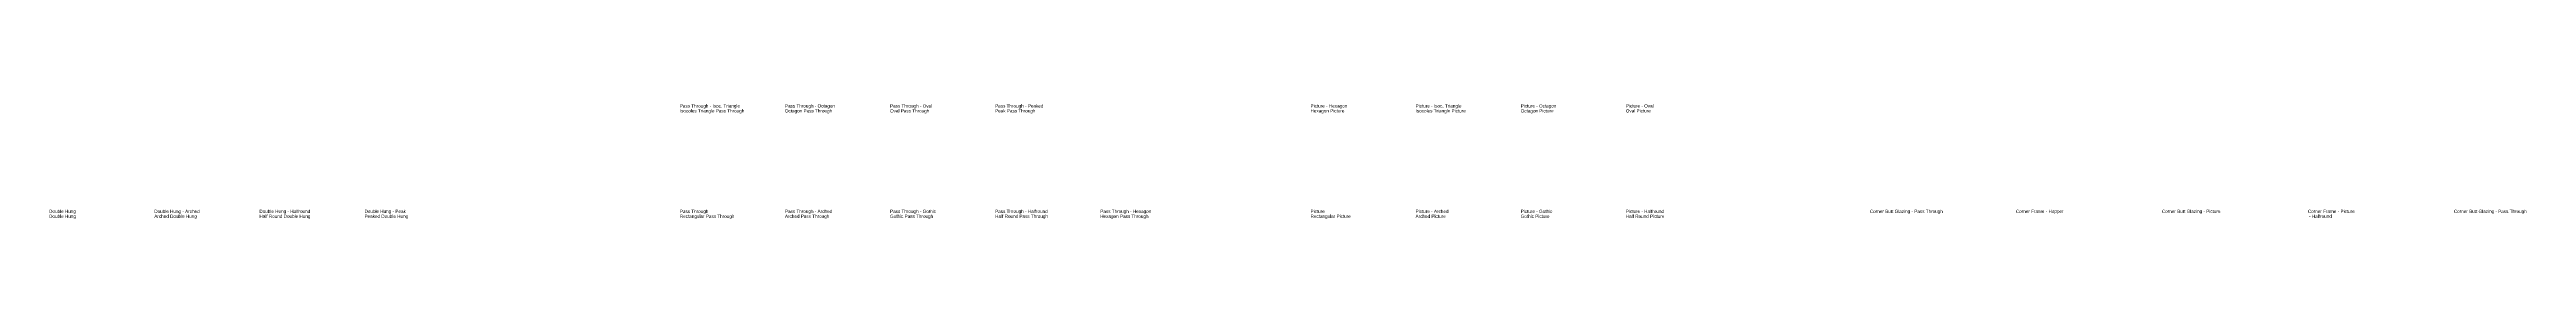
# Model space of a CAD drawing. Header units: millimetres. Extents: x 35 to 84879, y 22 to 29156.
# Drawn here: x 46 to 84879, y 14435 to 18356 of the extents above; entities that cross this region are included whole.
import ezdxf

# ---------------------------------------------------------------- set-up
doc = ezdxf.new("R2010")
doc.units = ezdxf.units.MM
doc.header["$LTSCALE"] = 0.5
doc.styles.add('Titles', font='arial.ttf', dxfattribs={"width": 0.75})

msp = doc.modelspace()

# ---------------------------------------------------------------- texts
at = {"style": 'Titles'}
for s, p in [('Pass Through - Isoc. Triangle', (21633, 18237)), ('Isocoles Triangle Pass Through ', (21633, 18069)), ('Octagon Pass Through ', (25233, 18069)), ('Pass Through - Octagon', (25233, 18237)), ('Oval Pass Through ', (28833, 18069)), ('Pass Through - Oval', (28833, 18237)), ('Pass Through - Peaked', (32433, 18237)), ('Peak Pass Through ', (32433, 18069)), ('Picture - Hexagon', (43233, 18237)), ('Hexagon Picture ', (43233, 18069)), ('Picture - Isoc. Triangle', (46833, 18237)), ('Isocoles Triangle Picture ', (46833, 18069)), ('Octagon Picture ', (50433, 18069)), ('Picture - Octagon', (50433, 18237)), ('Oval Picture ', (54033, 18069)), ('Picture - Oval', (54033, 18237)), ('Double Hung', (33, 14637)), ('Double Hung ', (33, 14469)), ('Arched Double Hung ', (3633, 14469)), ('Double Hung - Arched', (3633, 14637)), ('Double Hung - Halfround', (7233, 14637)), ('Half Round Double Hung ', (7233, 14469)), ('Double Hung - Peak', (10833, 14637)), ('Peaked Double Hung ', (10833, 14469)), ('Pass Through', (21633, 14637)), ('Rectangular Pass Through ', (21633, 14469)), ('Arched Pass Through ', (25233, 14469)), ('Pass Through - Arched', (25233, 14637)), ('Gothic Pass Through ', (28833, 14469)), ('Pass Through - Gothic', (28833, 14637)), ('Pass Through - Halfround', (32433, 14637)), ('Half Round Pass Through ', (32433, 14469)), ('Pass Through - Hexagon', (36033, 14637)), ('Hexagon Pass Through ', (36033, 14469)), ('Picture', (43233, 14637)), ('Rectangular Picture ', (43233, 14469)), ('Arched Picture ', (46833, 14469)), ('Picture - Arched', (46833, 14637)), ('Gothic Picture ', (50433, 14469)), ('Picture - Gothic', (50433, 14637)), ('Picture - Halfround', (54033, 14637)), ('Half Round Picture ', (54033, 14469)), ('Corner Butt Glazing - Pass Through', (62392, 14637)), ('Corner Frame - Hopper', (67392, 14637)), ('Corner Butt Glazing - Picture', (72392, 14637)), ('Corner Frame - Picture', (77392, 14637)), (' - Halfround', (77392, 14469)), ('Corner Butt Glazing - Pass Through', (82392, 14637))]:
    msp.add_text(s, height=112.5, dxfattribs=at).set_placement(p)

doc.saveas('drawing.dxf')
